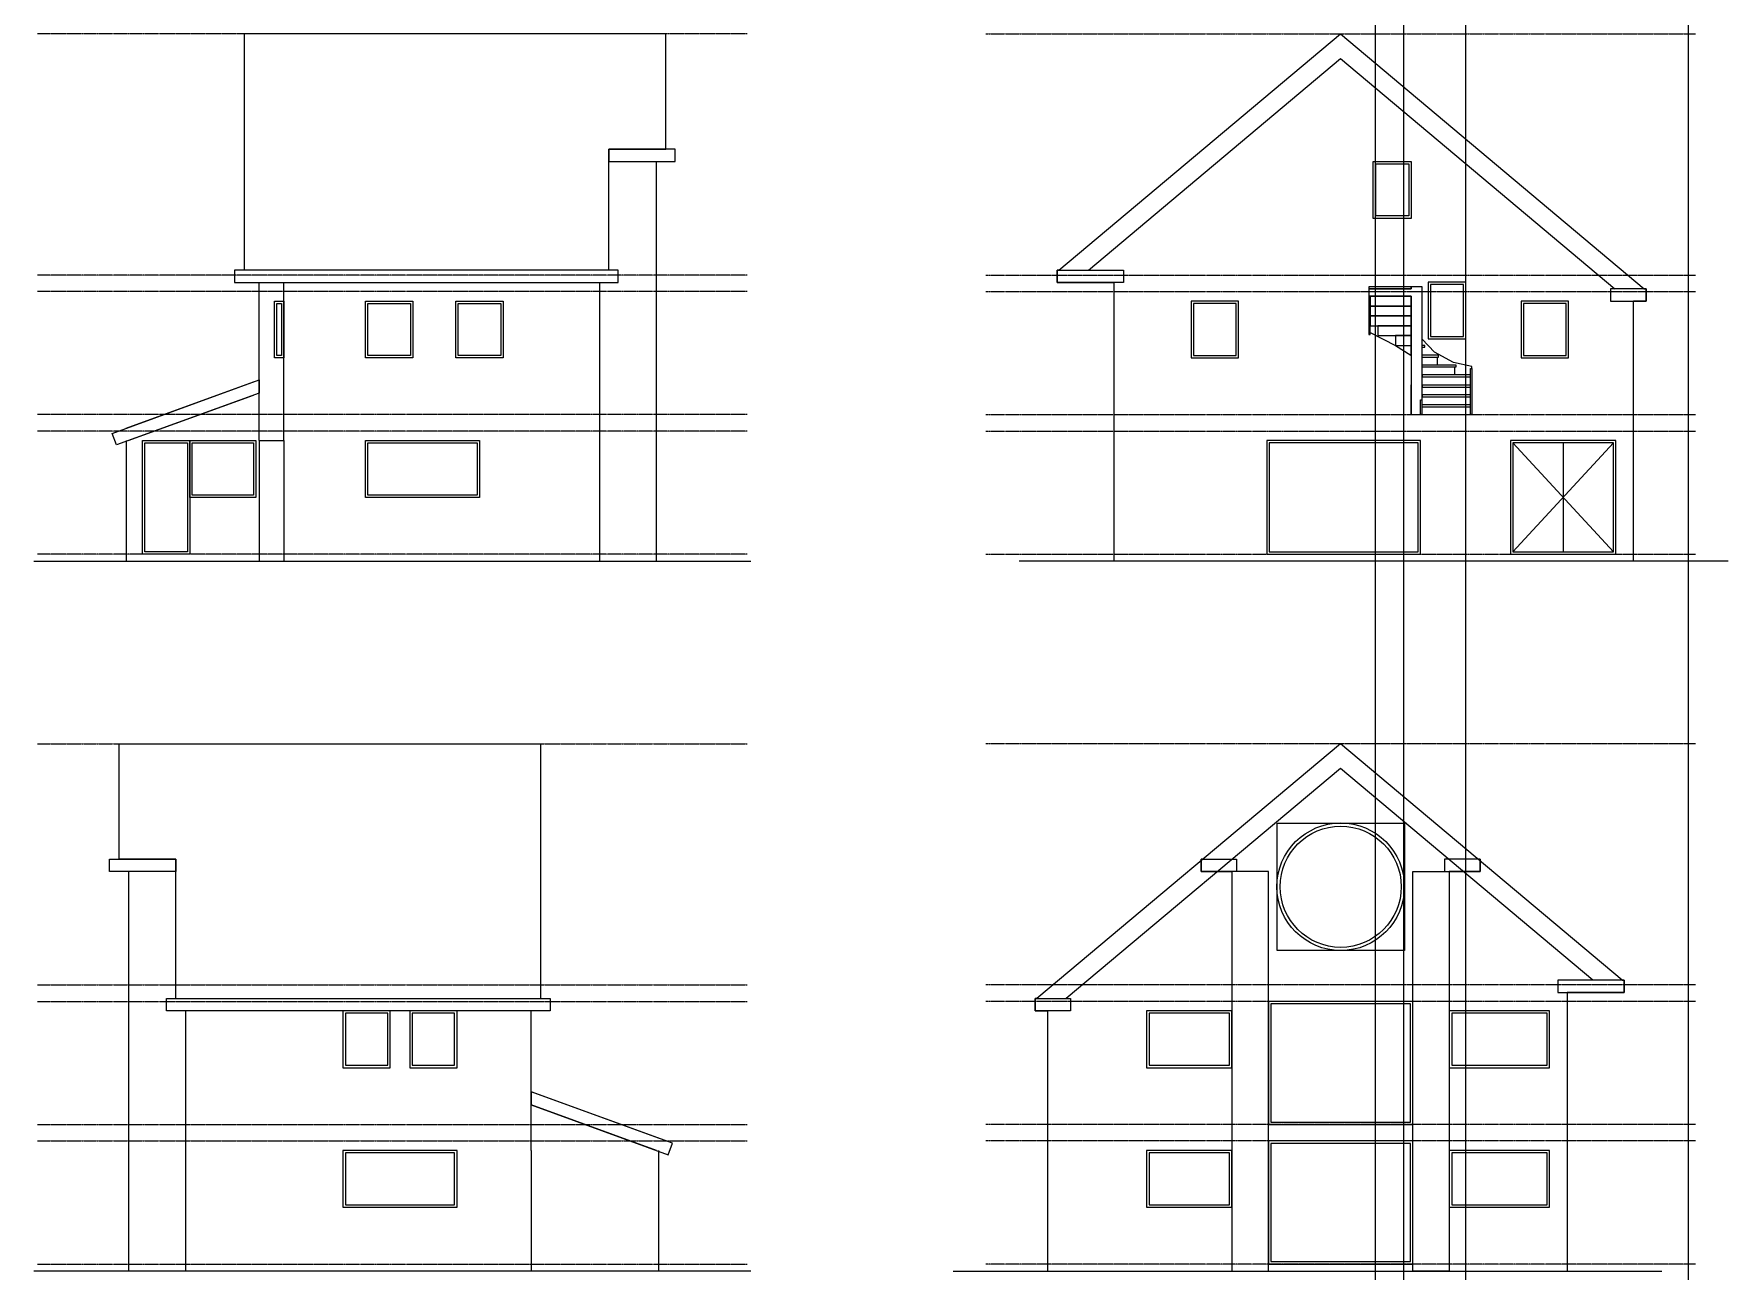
# Model space of a CAD drawing. Header units: millimetres. Extents: x -109306 to 269542, y -22401 to 197206.
# Drawn here: x 84585 to 120390, y 30689 to 56834 of the extents above; entities that cross this region are included whole.
import ezdxf

# ---------------------------------------------------------------- set-up
doc = ezdxf.new("R2010")
doc.units = ezdxf.units.MM
doc.linetypes.add('CENTER', pattern=[36, 24, -3, 6, -3])
for name, color, linetype in [('18', 1, 'Continuous'), ('25', 2, 'Continuous'), ('STRAMIEN', 11, 'CENTER')]:
    doc.layers.add(name, color=color, linetype=linetype)

# ---------------------------------------------------------------- blocks, each defined once
blk = doc.blocks.new('*U887')
at = {"layer": '25'}
for points in [[(0, 2400), (2410, 2400), (2410, 1200), (0, 1200)], [(50, 2350), (2360, 2350), (2360, 1250), (50, 1250)]]:
    blk.add_lwpolyline(points, close=True, dxfattribs=at)
blk = doc.blocks.new('trapbovenzijaanzich')
for points in [[(113, 208), (113, 2700), (-113, 2700), (-113, 2660), (-1013, 2660), (-1013, 2504), (-113, 2504), (-113, 0), (-113, 628)], [(-983, 1735), (-446, 1464), (-125, 1256), (-113, 1248)], [(1167, 977), (1167, 1020), (777, 1103), (379, 1323), (113, 1595)], [(113, 1424), (171, 1424), (171, 1464), (113, 1464)], [(113, 1216), (463, 1216), (463, 1256), (113, 1256)], [(433, 1216), (433, 1048)], [(113, 1008), (832, 1008), (832, 1048), (113, 1048)], [(802, 1008), (802, 840)], [(-113, 0), (113, 0), (113, 168)], [(113, 0), (1137, 0)]]:
    blk.add_lwpolyline(points)
for points in [[(-1013, 2660), (-113, 2660), (-113, 2700), (-1013, 2700)], [(-983, 1692), (-983, 2504), (-1013, 2504), (-1013, 1692)], [(-113, 2504), (-983, 2504), (-983, 2296), (-113, 2296)], [(-113, 2296), (-983, 2296), (-983, 2088), (-113, 2088)], [(-113, 2088), (-983, 2088), (-983, 1880), (-113, 1880)], [(-113, 1880), (-819, 1880), (-819, 1672), (-113, 1672)], [(-113, 1672), (-446, 1672), (-446, 1464), (-113, 1464)], [(-113, 1464), (-125, 1464), (-125, 1256), (-113, 1256)], [(113, 840), (113, 800), (1137, 800), (1137, 840)], [(1167, 0), (1137, 0), (1137, 977), (1167, 977)], [(113, 624), (113, 584), (1137, 584), (1137, 624)], [(113, 416), (113, 376), (1137, 376), (1137, 416)], [(110, 0), (80, 0), (80, 313), (110, 313)], [(110, 208), (110, 168), (1137, 168), (1137, 208)]]:
    blk.add_lwpolyline(points, close=True)
blk = doc.blocks.new('kozijn_gevel')
at = {"layer": '25'}
for points in [[(0, 2400), (1000, 2400), (1000, 1200), (0, 1200)], [(50, 2350), (950, 2350), (950, 1250), (50, 1250)]]:
    blk.add_lwpolyline(points, close=True, dxfattribs=at)
blk = doc.blocks.new('*U891')
at = {"layer": '25'}
for points in [[(0, 2400), (2226, 2400), (2226, 0), (0, 0)], [(50, 2350), (2176, 2350), (2176, 50), (50, 50)]]:
    blk.add_lwpolyline(points, close=True, dxfattribs=at)
blk = doc.blocks.new('*U892')
at = {"layer": '25'}
for points in [[(0, 2400), (800, 2400), (800, 1200), (0, 1200)], [(50, 2350), (750, 2350), (750, 1250), (50, 1250)]]:
    blk.add_lwpolyline(points, close=True, dxfattribs=at)
blk = doc.blocks.new('*U893')
at = {"layer": '25'}
for points in [[(0, 2400), (3250, 2400), (3250, 0), (0, 0)], [(50, 2350), (3200, 2350), (3200, 50), (50, 50)]]:
    blk.add_lwpolyline(points, close=True, dxfattribs=at)
blk = doc.blocks.new('*U894')
at = {"layer": '25'}
for points in [[(0, 2400), (2118, 2400), (2118, 1200), (0, 1200)], [(50, 2350), (2068, 2350), (2068, 1250), (50, 1250)]]:
    blk.add_lwpolyline(points, close=True, dxfattribs=at)
blk = doc.blocks.new('*U895')
at = {"layer": '25'}
for points in [[(0, 2400), (1800, 2400), (1800, 1200), (0, 1200)], [(50, 2350), (1750, 2350), (1750, 1250), (50, 1250)]]:
    blk.add_lwpolyline(points, close=True, dxfattribs=at)
blk = doc.blocks.new('*U897')
at = {"layer": '25'}
for points in [[(0, 2600), (3050, 2600), (3050, 0), (0, 0)], [(50, 2550), (3000, 2550), (3000, 50), (50, 50)]]:
    blk.add_lwpolyline(points, close=True, dxfattribs=at)
blk = doc.blocks.new('*U899')
at = {"layer": '25'}
for points in [[(1000, 2400), (2400, 2400), (2400, 1200), (1000, 1200)], [(1050, 2350), (2350, 2350), (2350, 1250), (1050, 1250)]]:
    blk.add_lwpolyline(points, close=True, dxfattribs=at)
blk = doc.blocks.new('*U900')
at = {"layer": '25'}
for points in [[(0, 2400), (1000, 2400), (1000, 0), (0, 0)], [(50, 2350), (950, 2350), (950, 50), (50, 50)]]:
    blk.add_lwpolyline(points, close=True, dxfattribs=at)
blk = doc.blocks.new('*U901')
at = {"layer": '25'}
for points in [[(324, 2400), (520, 2400), (520, 1200), (324, 1200)], [(374, 2350), (470, 2350), (470, 1250), (374, 1250)]]:
    blk.add_lwpolyline(points, close=True, dxfattribs=at)
blk = doc.blocks.new('*U907')
at = {"color": 2}
blk.add_lwpolyline([(128767, 40226), (131462, 40226), (131462, 37531), (128767, 37531)], close=True, dxfattribs=at)
at = {"layer": '25'}
for radius in [1348, 1280]:
    blk.add_circle((130114, 38879), radius, dxfattribs=at)

msp = doc.modelspace()

# ---------------------------------------------------------------- linework, layer by layer
at = {"layer": '18'}
for points in [[(117839.8, 36579.1), (117839.8, 36579.1)], [(106092.8, 36187.6), (106092.8, 36187.6)]]:
    msp.add_lwpolyline(points, dxfattribs=at)
at = {"layer": '25', "color": 1}
for p in [(112938.3, -12263.9), (113534.1, -11763.9), (114845.1, -10663.9), (119554.1, -10663.9)]:
    msp.add_xline(p, (0, 1), dxfattribs=at)
at = {"layer": '25'}
for points in [[(96734.6, 51839.1), (96734.6, 54396), (97936.6, 54396), (97936.6, 56833.9), (89027.1, 56833.9), (89027.1, 51839.1)], [(106247, 51839.1), (112199.6, 56833.9), (118618.8, 51447.6)], [(106869.3, 51839.1), (112199.6, 56311.8), (117996.5, 51447.6)], [(97736.6, 54136.1), (97736.6, 45689.1)], [(89344.6, 48239.1), (89344.6, 51579.1)], [(89864.6, 48239.1), (89864.6, 51579.1)], [(96534.6, 51579.1), (96534.6, 45689.1)], [(97736.6, 51579.1), (97736.6, 45689.1)], [(106247, 51839.1), (106209.6, 51839.1), (106209.6, 51579.1), (107409.6, 51579.1)], [(107409.6, 51579.1), (107409.6, 45689.1)], [(118618.8, 51447.6), (118656.2, 51447.6), (118656.2, 51187.6), (118389.6, 51187.6)], [(118389.6, 45689.1), (118389.6, 51187.6)], [(86534.6, 48499.1), (89227.1, 49479.1)], [(86580.4, 48239.1), (89227.1, 49202.4)], [(86534.6, 48239.1), (86534.6, 45689.1)], [(89344.6, 48239.1), (89864.6, 48239.1)], [(89344.6, 48239.1), (89344.6, 45689.1)], [(89864.6, 48239.1), (89864.6, 45689.1)], [(117965.6, 48189.1), (115839.6, 45889.1)], [(117965.6, 45889.1), (115839.6, 48189.1)], [(116902.6, 48189.1), (116902.6, 45889.1)], [(84584.6, 45689.1), (99736.6, 45689.1)], [(120389.6, 45689.1), (105409.6, 45689.1)], [(87586.6, 36447.6), (87586.6, 39396), (86384.6, 39396), (86384.6, 41833.9), (95294.1, 41833.9), (95294.1, 36447.6)], [(118152.2, 36839.1), (112199.6, 41833.9), (105780.4, 36447.6)], [(117530, 36839.1), (112199.6, 41311.8), (106402.6, 36447.5)], [(109288.7, 39396), (109251.4, 39396), (109251.4, 39136), (109901.4, 39136)], [(115110.5, 39396), (115147.8, 39396), (115147.8, 39136), (114497.8, 39136)], [(86584.6, 39136.1), (86584.6, 30689.1)], [(86584.6, 36579.1), (86584.6, 30689.1)], [(118152.2, 36839.1), (118189.6, 36839.1), (118189.6, 36579.1), (116989.6, 36579.1)], [(116989.6, 36579.1), (116989.6, 30689.1)], [(87786.6, 36187.6), (87786.6, 30689.1)], [(95094.1, 33239.1), (95094.1, 36187.6)], [(105780.4, 36447.6), (105743, 36447.6), (105743, 36187.6), (106009.6, 36187.6)], [(106009.6, 30689.1), (106009.6, 36187.6)], [(97786.6, 33499.1), (95094.1, 34479.1)], [(97740.8, 33239.1), (95094.1, 34202.4)], [(95094.1, 33239.1), (95094.1, 30689.1)], [(97786.6, 33239.1), (97786.6, 30689.1)], [(99736.6, 30689.1), (84584.6, 30689.1)], [(104009.6, 30689.1), (118989.6, 30689.1)]]:
    msp.add_lwpolyline(points, dxfattribs=at)
for points in [[(98136.6, 54396), (96734.6, 54396), (96734.6, 54136.1), (98136.6, 54136.1)], [(96934.6, 51839.1), (88827.1, 51839.1), (88827.1, 51579.1), (96934.6, 51579.1)], [(107609.6, 51579.1), (106209.6, 51579.1), (106209.6, 51839.1), (107609.6, 51839.1)], [(117906.2, 51187.6), (118656.2, 51187.6), (118656.2, 51447.6), (117906.2, 51447.6)], [(86239.9, 48391.8), (89344.6, 49521.9), (89344.6, 49245.2), (86328.8, 48147.5)], [(86184.6, 39396), (87586.6, 39396), (87586.6, 39136.1), (86184.6, 39136.1)], [(110001.4, 39136), (109251.4, 39136), (109251.4, 39396), (110001.4, 39396)], [(114397.8, 39136), (115147.8, 39136), (115147.8, 39396), (114397.8, 39396)], [(109901.4, 30689.1), (110674.6, 30689.1), (110674.6, 39136), (109901.4, 39136)], [(114497.8, 30689.1), (113724.6, 30689.1), (113724.6, 39136), (114497.8, 39136)], [(116789.6, 36579.1), (118189.6, 36579.1), (118189.6, 36839.1), (116789.6, 36839.1)], [(87386.6, 36447.6), (95494.1, 36447.6), (95494.1, 36187.6), (87386.6, 36187.6)], [(106493, 36187.6), (105743, 36187.6), (105743, 36447.5), (106493, 36447.5)], [(98081.3, 33391.8), (95094.1, 34479.1), (95094.1, 34202.4), (97992.4, 33147.5)]]:
    msp.add_lwpolyline(points, close=True, dxfattribs=at)
at = {"layer": 'STRAMIEN'}
for p, q in [((99660.6, 56833.9), (84660.6, 56833.9)), ((104699.6, 56833.9), (119699.6, 56833.9)), ((99660.6, 51736), (84660.6, 51736)), ((104699.6, 51736), (119699.6, 51736)), ((99660.6, 51387.6), (84660.6, 51387.6)), ((104699.6, 51387.6), (119699.6, 51387.6)), ((99660.6, 48787.6), (84660.6, 48787.6)), ((104699.6, 48787.6), (119699.6, 48787.6)), ((99660.6, 48439.1), (84660.6, 48439.1)), ((104699.6, 48439.1), (119699.6, 48439.1)), ((99660.6, 45839.1), (84660.6, 45839.1)), ((104699.6, 45839.1), (119699.6, 45839.1)), ((84660.6, 41833.9), (99660.6, 41833.9)), ((119699.6, 41833.9), (104699.6, 41833.9)), ((84660.6, 36736), (99660.6, 36736)), ((119699.6, 36736), (104699.6, 36736)), ((84660.6, 36387.6), (99660.6, 36387.6)), ((119699.6, 36387.6), (104699.6, 36387.6)), ((84660.6, 33787.6), (99660.6, 33787.6)), ((119699.6, 33787.6), (104699.6, 33787.6)), ((84660.6, 33439.1), (99660.6, 33439.1)), ((119699.6, 33439.1), (104699.6, 33439.1)), ((84660.6, 30839.1), (99660.6, 30839.1)), ((119699.6, 30839.1), (104699.6, 30839.1))]:
    msp.add_line(p, q, dxfattribs=at)

# ---------------------------------------------------------------- block references
msp.add_blockref('trapbovenzijaanzich', (113807.6, 48787.6))
at = {"layer": '25'}
for name, p in [('*U892', (112891.6, 51736)), ('*U901', (89344.6, 48787.6)), ('kozijn_gevel', (91594.6, 48787.6)), ('kozijn_gevel', (93504.6, 48787.6)), ('*U900', (86878.6, 45839.1)), ('*U899', (86878.6, 45839.1)), ('*U887', (91594.6, 45839.1)), ('*U907', (-17911, -67.9))]:
    msp.add_blockref(name, p, dxfattribs=at)
at = {"layer": '25', "xscale": -1}
for name, p in [('*U892', (114849.6, 49187.6)), ('kozijn_gevel', (110039.6, 48787.6)), ('kozijn_gevel', (117015.6, 48787.6)), ('*U893', (113889.6, 45839.1)), ('*U891', (118015.6, 45839.1)), ('kozijn_gevel', (92116.6, 33787.6)), ('kozijn_gevel', (93526.6, 33787.6)), ('*U895', (109901.4, 33787.6)), ('*U897', (113724.6, 33787.6)), ('*U894', (116615.6, 33787.6)), ('*U897', (113724.6, 30839.1)), ('*U887', (93526.6, 30839.1)), ('*U895', (109901.4, 30839.1)), ('*U894', (116615.6, 30839.1))]:
    msp.add_blockref(name, p, dxfattribs=at)

doc.saveas('drawing.dxf')
